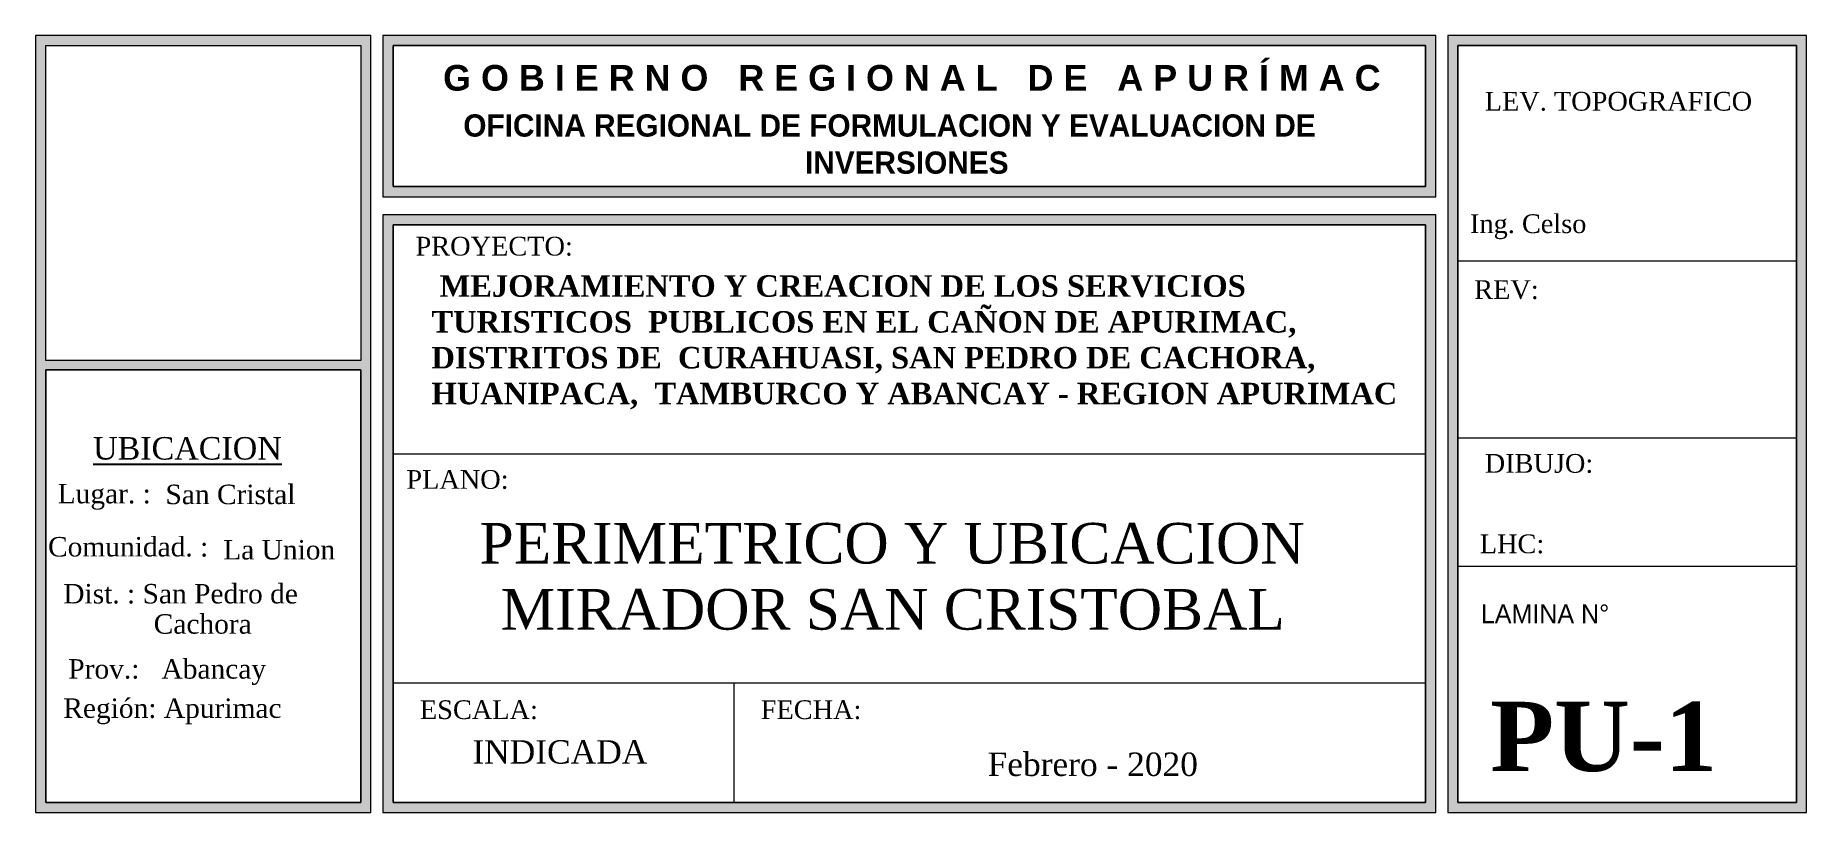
# Model space of a CAD drawing. Header units: metres. Extents: x 706327 to 709352, y 8490049 to 8490642.
# Drawn here: x 709245.7 to 709351.4, y 8490182.9 to 8490229.3 of the extents above; entities that cross this region are included whole.
import ezdxf

# ---------------------------------------------------------------- set-up
doc = ezdxf.new("R2010")
doc.units = ezdxf.units.M
doc.layers.add('$AUDIT-BAD-LAYER', color=7, linetype='Continuous')
for name, color, linetype, lineweight in [('0_Pen_No__1', 7, 'Continuous', 13), ('2D Drafting - General_Pen_No__1', 7, 'Continuous', 13), ('PLUMA 02', 51, 'Continuous', 20), ('Texto_Pen_No__21', 7, 'Continuous', 35)]:
    doc.layers.add(name, color=color, linetype=linetype, lineweight=lineweight)
doc.layers.add('2D Drafting - General_Pen_No__102', color=7, linetype='Continuous', lineweight=13, true_color=0xcccccc)
doc.styles.add('ARIAL', font='arial.ttf')
doc.styles.add('Dutch801 XBd BT', font='dutcheb.ttf', dxfattribs={"height": 0.2})
doc.styles.add('GENERATED_STYLE_7', font='GOTHIC.TTF')
doc.styles.get("Standard").update_dxf_attribs({"font": 'simplex.shx'})

msp = doc.modelspace()

# ---------------------------------------------------------------- texts
at = {"layer": '$AUDIT-BAD-LAYER', "color": 0, "style": 'Dutch801 XBd BT'}
for s, p in [('PERIMETRICO Y UBICACION', (709272.2199, 8490197.7935, -177.2994)), ('MIRADOR SAN CRISTOBAL', (709273.4763, 8490193.8464, -177.2994))]:
    msp.add_text(s, height=2.424604, dxfattribs=at).set_placement(p)
at = {"layer": '$AUDIT-BAD-LAYER', "style": 'Dutch801 XBd BT'}
for s, insert, char_height, attachment_point in [('LEV. TOPOGRAFICO', (709332.2077, 8490225.9572), 1.118796, 1), ('Ing. Celso', (709331.3305, 8490218.6464), 1.1188, 1), ('PROYECTO:', (709268.3949, 8490217.3034), 1.1188, 1), ('REV:', (709331.5815, 8490214.71), 1.1188, 1), ('{\\LUBICACION}', (709249.1473, 8490203.9819), 1.342555, 7), ('DIBUJO:', (709332.2077, 8490204.3335), 1.1188, 1), ('PLANO:', (709267.8454, 8490203.3741), 1.1188, 1), ('Lugar. :     ', (709247.0368, 8490201.0024), 1.162989, 7), ('            San Cristal', (709248.1994, 8490201.3224), 1.162989, 7), ('Comunidad. :  ', (709246.4618, 8490198.1879), 1.162989, 7), ('            La Union', (709251.6474, 8490198.0169), 1.162989, 7), ('LHC:', (709331.9121, 8490199.5279), 1.1188, 1), ('Dist. : San Pedro de ', (709247.3703, 8490195.3836), 1.162989, 7), ('Cachora', (709252.768, 8490193.5852), 1.16299, 7), ('{\\fCentury Gothic|b0|i0|c0|p34;LAMINA\\fCentury Gothic|b0|i0|c128|p34; \\fCentury Gothic|b0|i0|c0|p34;N°}', (709331.9742, 8490195.3488), 1.1187962, 1), ('Prov.:   Abancay', (709247.6701, 8490190.5359), 1.162989, 7), ('Región: Apurimac', (709247.3729, 8490188.1917), 1.162989, 7), ('{ESCALA:}', (709268.6565, 8490189.6242), 1.1188, 1), ('{FECHA:}', (709288.9969, 8490189.6242), 1.1188, 1), ('{INDICADA}', (709271.786, 8490185.8224), 1.3985, 7), ('Febrero - 2020', (709302.5383, 8490186.5046), 1.398495, 1)]:
    msp.add_mtext(s, dxfattribs=dict(at, insert=insert, char_height=char_height, attachment_point=attachment_point))
at = {"layer": '$AUDIT-BAD-LAYER', "insert": (709269.3443, 8490215.0089), "char_height": 1.2841415, "width": 58.76956, "attachment_point": 1}
msp.add_mtext('{\\fTimes New Roman|b1|i0|c0|p18; MEJORAMIENTO Y CREACION DE LOS SERVICIOS TURISTICOS  PUBLICOS EN EL CAÑON DE APURIMAC, DISTRITOS DE  CURAHUASI, SAN PEDRO DE CACHORA, HUANIPACA,  TAMBURCO Y ABANCAY - REGION APURIMAC\\P }', dxfattribs=at)
at = {"layer": '0_Pen_No__1', "linetype": 'Continuous', "insert": (709267.0548, 8490221.0517), "char_height": 1.3296695, "width": 61.621008, "attachment_point": 7, "style": 'ARIAL'}
msp.add_mtext('\\pi4.19132,t28.67386,53.1564;{\\fBodoni MT|b1|i0|c0|p18;OFICINA REGIONAL DE FORMULACION Y EVALUACION DE \\P\\pi24.58218,t49.06472,73.54726;INVERSIONES\\fBernadette|b0|i0|c0|p2; \\C8;\\c8355711; }', dxfattribs=at)
at = {"layer": 'PLUMA 02', "color": 0, "linetype": 'Continuous', "ltscale": 0.005, "insert": (709332.531, 8490189.5373), "char_height": 4.142164, "attachment_point": 1}
msp.add_mtext('{\\fTimes New Roman|b1|i0|c0|p18;PU-1}', dxfattribs=at)
at = {"layer": 'Texto_Pen_No__21', "linetype": 'Continuous', "insert": (709270.04, 8490226.0091), "char_height": 1.533973, "attachment_point": 7, "style": 'GENERATED_STYLE_7'}
msp.add_mtext('{\\fArial|b1|i0|c0|p34;G O B I E R N O   R E G I O N A L   D E   A P U R Í M A C}', dxfattribs=at)

# ---------------------------------------------------------------- hatches: boundary and pattern name
at = {"layer": '2D Drafting - General_Pen_No__102', "linetype": 'Continuous'}
h = msp.add_hatch(color=256, dxfattribs=at)
h.paths.add_polyline_path([(709245.7084, 8490182.9189), (709265.7338, 8490182.9189), (709265.7338, 8490229.331), (709245.7084, 8490229.331)])
h.paths.add_polyline_path([(709265.1269, 8490183.5258), (709246.3227, 8490183.5258), (709246.3227, 8490209.3538), (709265.1269, 8490209.3538)], flags=16)
h.paths.add_polyline_path([(709246.3227, 8490209.9116), (709246.3227, 8490228.7241), (709265.1269, 8490228.7241), (709265.1269, 8490209.9116)], flags=16)
h = msp.add_hatch(color=256, dxfattribs=at)
h.paths.add_polyline_path([(709266.4478, 8490229.331), (709266.4478, 8490219.6916), (709329.2827, 8490219.6916), (709329.2827, 8490229.331)])
h.paths.add_polyline_path([(709267.0548, 8490220.2985), (709267.0548, 8490228.7241), (709328.6758, 8490228.7241), (709328.6758, 8490220.2985)], flags=16)
h = msp.add_hatch(color=256, dxfattribs=at)
h.paths.add_polyline_path([(709329.9967, 8490229.331), (709329.9967, 8490182.9189), (709351.4177, 8490182.9189), (709351.4177, 8490229.331)])
h.paths.add_polyline_path([(709330.6037, 8490183.5258), (709330.6037, 8490228.7241), (709350.8108, 8490228.7241), (709350.8108, 8490183.5258)], flags=16)
h = msp.add_hatch(color=256, dxfattribs=at)
h.paths.add_polyline_path([(709266.4478, 8490182.9189), (709329.2827, 8490182.9189), (709329.2827, 8490218.6205), (709266.4478, 8490218.6205)])
h.paths.add_polyline_path([(709267.0548, 8490183.5258), (709267.0548, 8490218.0136), (709328.6758, 8490218.0136), (709328.6758, 8490183.5258)], flags=16)

# ---------------------------------------------------------------- linework, layer by layer
at = {"layer": '0_Pen_No__1', "linetype": 'Continuous'}
for p, q in [((709330.6037, 8490215.8742), (709350.8108, 8490215.8742)), ((709330.6037, 8490205.3029), (709350.8108, 8490205.3029)), ((709328.6758, 8490204.3244), (709267.0548, 8490204.3244)), ((709330.6037, 8490197.6341), (709350.8108, 8490197.6341)), ((709267.0525, 8490190.6661), (709328.6781, 8490190.6661)), ((709287.3928, 8490190.6661), (709287.3928, 8490183.5258))]:
    msp.add_line(p, q, dxfattribs=at)
at = {"layer": '0_Pen_No__1', "linetype": 'Continuous', "flags": 128}
for points in [[(709245.7084, 8490182.9189), (709265.7338, 8490182.9189), (709265.7338, 8490229.331), (709245.7084, 8490229.331)], [(709266.4478, 8490219.6916), (709329.2827, 8490219.6916), (709329.2827, 8490229.331), (709266.4478, 8490229.331)], [(709329.9967, 8490182.9189), (709351.4177, 8490182.9189), (709351.4177, 8490229.331), (709329.9967, 8490229.331)], [(709246.3227, 8490228.7241), (709265.1269, 8490228.7241), (709265.1269, 8490209.9116), (709246.3227, 8490209.9116)], [(709267.0548, 8490220.2985), (709328.6758, 8490220.2985), (709328.6758, 8490228.7241), (709267.0548, 8490228.7241)], [(709330.6037, 8490183.5258), (709350.8108, 8490183.5258), (709350.8108, 8490228.7241), (709330.6037, 8490228.7241)], [(709266.4478, 8490218.6205), (709266.4478, 8490182.9189), (709329.2827, 8490182.9189), (709329.2827, 8490218.6205)], [(709267.0548, 8490218.0136), (709267.0548, 8490183.5258), (709328.6758, 8490183.5258), (709328.6758, 8490218.0136)], [(709246.3227, 8490183.5258), (709265.1269, 8490183.5258), (709265.1269, 8490209.3538), (709246.3227, 8490209.3538)]]:
    msp.add_lwpolyline(points, close=True, dxfattribs=at)
at = {"layer": '2D Drafting - General_Pen_No__1', "linetype": 'Continuous', "flags": 128}
for points in [[(709245.7084, 8490182.9189), (709265.7338, 8490182.9189), (709265.7338, 8490229.331), (709245.7084, 8490229.331)], [(709266.4478, 8490229.331), (709266.4478, 8490219.6916), (709329.2827, 8490219.6916), (709329.2827, 8490229.331)], [(709329.9967, 8490229.331), (709329.9967, 8490182.9189), (709351.4177, 8490182.9189), (709351.4177, 8490229.331)], [(709246.3227, 8490209.9116), (709246.3227, 8490228.7241), (709265.1269, 8490228.7241), (709265.1269, 8490209.9116)], [(709267.0548, 8490220.2985), (709267.0548, 8490228.7241), (709328.6758, 8490228.7241), (709328.6758, 8490220.2985)], [(709330.6037, 8490183.5258), (709330.6037, 8490228.7241), (709350.8108, 8490228.7241), (709350.8108, 8490183.5258)], [(709266.4478, 8490182.9189), (709329.2827, 8490182.9189), (709329.2827, 8490218.6205), (709266.4478, 8490218.6205)], [(709267.0548, 8490183.5258), (709267.0548, 8490218.0136), (709328.6758, 8490218.0136), (709328.6758, 8490183.5258)], [(709265.1269, 8490183.5258), (709246.3227, 8490183.5258), (709246.3227, 8490209.3538), (709265.1269, 8490209.3538)]]:
    msp.add_lwpolyline(points, close=True, dxfattribs=at)

msp.set_redraw_order([(e.dxf.handle, doc.entitydb.next_handle()) for e in msp.query("TEXT MTEXT ATTDEF DIMENSION ARC_DIMENSION")])  # texts and dimensions are drawn at this point

doc.saveas('drawing.dxf')
